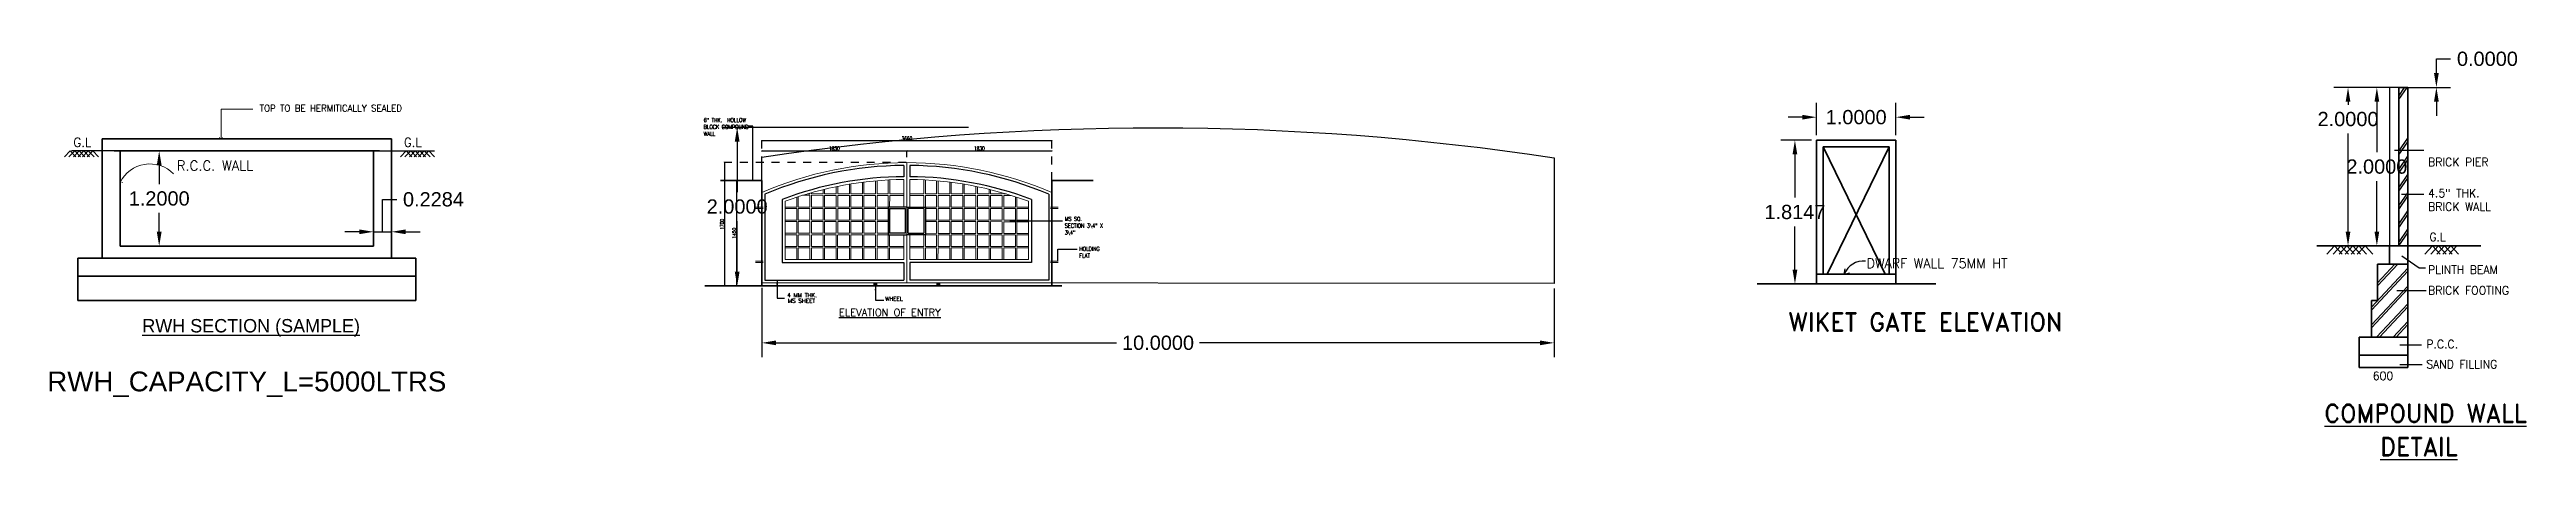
# Model space of a CAD drawing. Header units: metres. Extents: x 9436 to 9850, y -3407 to -3224.
# Drawn here: x 9510.56 to 9541.82, y -3330.47 to -3325.3 of the extents above; entities that cross this region are included whole.
import ezdxf
from ezdxf.enums import TextEntityAlignment as Align

# ---------------------------------------------------------------- set-up
doc = ezdxf.new("R2010")
doc.units = ezdxf.units.M
doc.header["$MEASUREMENT"] = 0
doc.linetypes.add('HIDDEN', pattern=[0.375, 0.25, -0.125])
for name, color, linetype, lineweight in [('AR_DIM WRK', 3, 'Continuous', 13), ('BEAMl', 6, 'HIDDEN', 13), ('ED', 30, 'Continuous', 0), ('FURN', 33, 'Continuous', 18), ('HATCH', 8, 'Continuous', 5), ('PAV', 21, 'Continuous', 13), ('wall', 18, 'Continuous', 35), ('WIN', 12, 'Continuous', 18)]:
    doc.layers.add(name, color=color, linetype=linetype, lineweight=lineweight)
for name, color, linetype in [('COMPOUNDWALL', 1, 'Continuous'), ('DIM', 9, 'Continuous'), ('MAIN_GATE', 57, 'Continuous'), ('RWH', 130, 'Continuous'), ('TE', 7, 'Continuous'), ('TEXT', 4, 'Continuous'), ('WAL', 1, 'Continuous'), ('WICKET_GATE', 57, 'Continuous')]:
    doc.layers.add(name, color=color, linetype=linetype)
doc.styles.add('APEXT', font='romanc.shx')
doc.styles.add('ROMAND', font='romand.shx', dxfattribs={"width": 0.75})
doc.styles.add('ROMANS', font='times.ttf')
doc.styles.add('RS1', font='romans.shx', dxfattribs={"width": 0.75})
doc.styles.get("Standard").update_dxf_attribs({"font": 'arial.ttf'})
doc.styles.add('T', font='ROMAND.shx', dxfattribs={"width": 0.9, "height": 10})
doc.styles.add('T1', font='ROMANS.shx', dxfattribs={"width": 0.96, "height": 4})
doc.styles.add('UATEXT', font='GOTHIC.TTF')
doc.dimstyles.new('DIM-25', dxfattribs={"dimscale": 0.25, "dimtxt": 200, "dimasz": 100, "dimexe": 25, "dimexo": 25, "dimgap": 35, "dimtad": 1, "dimdec": 0, "dimrnd": 5, "dimzin": 0, "dimdsep": 46, "dimtxsty": 'RS1', "dimblk": 'ARCHTICK', "dimcen": 100, "dimdle": 25, "dimclrd": 8, "dimclre": 8, "dimclrt": 4, "dimadec": 0, "dimazin": 0, "dimtfac": 0.5, "dimtdec": 0, "dimtmove": 1, "dimatfit": 0, "dimfxl": 0, "dimfrac": 1, "dimtolj": 1, "dimtzin": 0, "dimarcsym": 0})
doc.dimstyles.new('N001-100', dxfattribs={"dimtxt": 250, "dimasz": 65, "dimexe": 50, "dimexo": 100, "dimgap": 50, "dimtad": 1, "dimdec": 0, "dimrnd": 5, "dimzin": 0, "dimdsep": 46, "dimtxsty": 'ROMANS', "dimblk": 'ARCHTICK', "dimcen": 0.09, "dimdle": 50, "dimclrd": 8, "dimclre": 8, "dimclrt": 4, "dimadec": 0, "dimazin": 0, "dimtfac": 1, "dimtdec": 0, "dimtofl": 0, "dimtmove": 1, "dimatfit": 3, "dimfxl": 0, "dimtolj": 1, "dimtzin": 0, "dimarcsym": 0})
doc.dimstyles.get("Standard").update_dxf_attribs({"dimtxt": 0.18, "dimasz": 0.18, "dimexe": 0.18, "dimexo": 0.0625, "dimgap": 0.09, "dimtad": 0, "dimtih": 1, "dimtoh": 1, "dimdec": 4, "dimzin": 0, "dimdsep": 46, "dimtxsty": 'Standard', "dimcen": 0.09, "dimadec": 0, "dimazin": 0, "dimtfac": 1, "dimtdec": 4, "dimtofl": 0, "dimtmove": 0, "dimatfit": 3, "dimfxl": 0, "dimtolj": 1, "dimtzin": 0, "dimarcsym": 0})

msp = doc.modelspace()

# ---------------------------------------------------------------- texts
at = {"layer": 'DIM', "color": 2, "style": 'T1', "width": 0.96}
for s, height, p in [('TOP TO BE HERMITICALLY SEALED', 0.0832741, (9513.21649, -3326.08162)), ('R.C.C. WALL', 0.1268939, (9512.17053, -3326.82744))]:
    msp.add_text(s, height=height, dxfattribs=at).set_placement(p)
at = {"layer": 'DIM', "style": 'T1', "width": 0.96}
for s, height, p in [('BRICK PIER', 0.104778, (9540.58151, -3326.77155)), ('4.5" THK.', 0.104778, (9540.58151, -3327.16413)), ('BRICK WALL', 0.104778, (9540.58151, -3327.33377)), ('G.L', 0.104778, (9540.5971, -3327.71695)), ('DWARF WALL 75MM HT', 0.1227692, (9533.4948, -3328.05715)), ('PLINTH BEAM', 0.1047778, (9540.58151, -3328.13053)), ('BRICK FOOTING', 0.1047778, (9540.58151, -3328.3908)), ('P.C.C.', 0.104778, (9540.55889, -3329.06868)), ('600', 0.104778, (9539.88334, -3329.469)), ('SAND FILLING', 0.1047778, (9540.55889, -3329.32261))]:
    msp.add_text(s, height=height, dxfattribs=at).set_placement(p)
at = {"layer": 'RWH', "color": 130, "insert": (9513.05366, -3329.52336), "char_height": 0.25, "attachment_point": 5}
msp.add_mtext_dynamic_manual_height_columns('RWH_CAPACITY_L=5000LTRS', width=9.3695657, gutter_width=0.9, heights=[0], dxfattribs=at)
at = {"layer": 'TE', "color": 1, "style": 'T', "width": 0.96}
for p in [(9510.86605, -3326.52707), (9515.03645, -3326.52707)]:
    msp.add_text('G.L', height=0.114205, dxfattribs=at).set_placement(p)
at = {"layer": 'TEXT', "style": 'UATEXT'}
msp.add_text('%%URWH SECTION (SAMPLE)', height=0.1695954, dxfattribs=at).set_placement((9511.73511, -3328.8689))
at = {"layer": 'TEXT', "color": 5, "style": 'T', "width": 0.96}
for s, p in [('WIKET GATE ELEVATION', (9532.50957, -3328.85137)), ('%%UCOMPOUND WALL%%U', (9539.2727, -3330.00472)), ('%%UDETAIL%%U', (9539.97865, -3330.42529))]:
    msp.add_text(s, height=0.2295684, dxfattribs=at).set_placement(p)

# ---------------------------------------------------------------- blocks, each defined once
blk = doc.blocks.new('ARROW2')
at = {"layer": 'FURN'}
for points in [[(0, 0, 0, 1.41, 0), (-4, 4, 1.41, 1.41, 0)], [(0, 0, 0, 1.41, 0), (4, 4, 1.41, 1.41, 0)]]:
    blk.add_lwpolyline(points, format="xyseb", dxfattribs=at)
blk = doc.blocks.new('*D287')
at = {"layer": 'Defpoints', "color": 0}
for p in [(9514.652, -3327.779), (9514.88, -3327.599), (9514.88, -3327.779)]:
    blk.add_point(p, dxfattribs=at)
at = {"layer": 'ED', "color": 0, "lineweight": -2}
for p, q in [((9514.652, -3327.717), (9514.652, -3327.419)), ((9514.766, -3327.599), (9514.766, -3327.19)), ((9514.766, -3327.19), (9514.946, -3327.19)), ((9514.88, -3327.717), (9514.88, -3327.419)), ((9514.472, -3327.599), (9514.292, -3327.599)), ((9514.652, -3327.599), (9514.88, -3327.599)), ((9515.06, -3327.599), (9515.24, -3327.599))]:
    blk.add_line(p, q, dxfattribs=at)
at = {"layer": 'ED', "color": 0}
for points in [[(9514.472, -3327.569), (9514.472, -3327.629), (9514.652, -3327.599)], [(9515.06, -3327.569), (9515.06, -3327.629), (9514.88, -3327.599)]]:
    blk.add_solid(points, dxfattribs=at)
at = {"layer": 'ED', "color": 0, "insert": (9515.409, -3327.19), "char_height": 0.18, "attachment_point": 5}
blk.add_mtext('\\A1;0.2284', dxfattribs=at)
blk = doc.blocks.new('*D288')
at = {"layer": 'Defpoints', "color": 0}
for p in [(9511.456, -3326.579), (9511.948, -3326.579), (9511.456, -3327.779)]:
    blk.add_point(p, dxfattribs=at)
at = {"layer": 'RWH', "color": 0, "lineweight": -2}
for p, q in [((9511.518, -3326.579), (9512.128, -3326.579)), ((9511.948, -3326.759), (9511.948, -3326.997)), ((9511.948, -3327.599), (9511.948, -3327.361)), ((9511.518, -3327.779), (9512.128, -3327.779))]:
    blk.add_line(p, q, dxfattribs=at)
at = {"layer": 'RWH', "color": 0}
for points in [[(9511.918, -3326.759), (9511.978, -3326.759), (9511.948, -3326.579)], [(9511.918, -3327.599), (9511.978, -3327.599), (9511.948, -3327.779)]]:
    blk.add_solid(points, dxfattribs=at)
at = {"layer": 'RWH', "color": 0, "insert": (9511.948, -3327.179), "char_height": 0.18, "attachment_point": 5}
blk.add_mtext('\\A1;1.2000', dxfattribs=at)
blk = doc.blocks.new('_ArchTick')
at = {"color": 0, "linetype": 'ByBlock', "const_width": 0.15}
blk.add_lwpolyline([(-0.5, -0.5), (0.5, 0.5)], dxfattribs=at)
blk = doc.blocks.new('*D8')
at = {"layer": 'AR_DIM WRK', "color": 8, "lineweight": -2, "ltscale": 0.5}
blk.add_line((896, 2297), (2909, 2298), dxfattribs=at)
at = {"layer": 'AR_DIM WRK', "color": 8, "linetype": 'HIDDEN', "lineweight": -2, "ltscale": 0.5}
for p, q in [((902, 1894), (902, 2304)), ((2902, 2213), (2902, 2304))]:
    blk.add_line(p, q, dxfattribs=at)
at = {"layer": 'Defpoints', "color": 0, "ltscale": 0.5}
for p in [(2902, 2298), (2902, 2206), (902, 1888)]:
    blk.add_point(p, dxfattribs=at)
at = {"layer": 'AR_DIM WRK', "color": 8, "lineweight": -2, "ltscale": 0.5, "xscale": 25, "yscale": 25, "zscale": 25}
for p, rotation in [((902, 2297), 180.0142103775835), ((2902, 2298), 0.0142103775835998)]:
    blk.add_blockref('_ArchTick', p, dxfattribs=dict(at, rotation=rotation))
at = {"layer": 'AR_DIM WRK', "color": 4, "ltscale": 0.5, "insert": (1902, 2331), "char_height": 50, "attachment_point": 5, "rotation": 0.0142, "style": 'RS1'}
blk.add_mtext('\\A1;1830', dxfattribs=at)
blk = doc.blocks.new('*D9')
at = {"layer": 'AR_DIM WRK', "color": 8, "lineweight": -2, "ltscale": 0.5}
blk.add_line((2896, 2298), (4909, 2298), dxfattribs=at)
at = {"layer": 'AR_DIM WRK', "color": 8, "linetype": 'HIDDEN', "lineweight": -2, "ltscale": 0.5}
for p, q in [((2902, 2213), (2902, 2304)), ((4902, 1894), (4902, 2305))]:
    blk.add_line(p, q, dxfattribs=at)
at = {"layer": 'Defpoints', "color": 0, "ltscale": 0.5}
for p in [(2902, 2206), (4902, 2298), (4902, 1888)]:
    blk.add_point(p, dxfattribs=at)
at = {"layer": 'AR_DIM WRK', "color": 8, "lineweight": -2, "ltscale": 0.5, "xscale": 25, "yscale": 25, "zscale": 25}
for p, rotation in [((2902, 2298), 180.0142103775835), ((4902, 2298), 0.0142103775835998)]:
    blk.add_blockref('_ArchTick', p, dxfattribs=dict(at, rotation=rotation))
at = {"layer": 'AR_DIM WRK', "color": 4, "ltscale": 0.5, "insert": (3902, 2332), "char_height": 50, "attachment_point": 5, "rotation": 0.0142, "style": 'RS1'}
blk.add_mtext('\\A1;1830', dxfattribs=at)
blk = doc.blocks.new('*D10')
at = {"layer": 'AR_DIM WRK', "color": 8, "lineweight": -2, "ltscale": 0.5}
blk.add_line((4909, 2436), (896, 2435), dxfattribs=at)
at = {"layer": 'AR_DIM WRK', "color": 8, "linetype": 'HIDDEN', "lineweight": -2, "ltscale": 0.5}
for p, q in [((902, 1894), (902, 2441)), ((4902, 1894), (4902, 2442))]:
    blk.add_line(p, q, dxfattribs=at)
at = {"layer": 'Defpoints', "color": 0, "ltscale": 0.5}
for p in [(902, 2435), (902, 1888), (4902, 1888)]:
    blk.add_point(p, dxfattribs=at)
at = {"layer": 'AR_DIM WRK', "color": 8, "lineweight": -2, "ltscale": 0.5, "xscale": 25, "yscale": 25, "zscale": 25}
for p, rotation in [((902, 2435), 180.0142103775835), ((4902, 2436), 0.0142103775835998)]:
    blk.add_blockref('_ArchTick', p, dxfattribs=dict(at, rotation=rotation))
at = {"layer": 'AR_DIM WRK', "color": 4, "ltscale": 0.5, "insert": (2902, 2469), "char_height": 50, "attachment_point": 5, "rotation": 0.0142, "style": 'RS1'}
blk.add_mtext('\\A1;3660', dxfattribs=at)
blk = doc.blocks.new('*D11')
at = {"layer": 'AR_DIM WRK', "color": 8, "linetype": 'HIDDEN', "lineweight": -2, "ltscale": 0.5}
for p, q in [((611, 1888), (549, 1888)), ((611, 436), (549, 436))]:
    blk.add_line(p, q, dxfattribs=at)
at = {"layer": 'AR_DIM WRK', "color": 8, "lineweight": -2, "ltscale": 0.5}
blk.add_line((555, 1894), (555, 430), dxfattribs=at)
at = {"layer": 'Defpoints', "color": 0, "ltscale": 0.5}
for p in [(618, 1888), (555, 436), (618, 436)]:
    blk.add_point(p, dxfattribs=at)
at = {"layer": 'AR_DIM WRK', "color": 8, "lineweight": -2, "ltscale": 0.5, "xscale": 25, "yscale": 25, "zscale": 25}
for p, rotation in [((555, 1888), 90.01421037758361), ((555, 436), 270.0142103775836)]:
    blk.add_blockref('_ArchTick', p, dxfattribs=dict(at, rotation=rotation))
at = {"layer": 'AR_DIM WRK', "color": 4, "ltscale": 0.5, "insert": (521, 1162), "char_height": 50, "attachment_point": 5, "rotation": 90.0142, "style": 'RS1'}
blk.add_mtext('\\A1;1450', dxfattribs=at)
blk = doc.blocks.new('*D12')
at = {"layer": 'AR_DIM WRK', "color": 8, "linetype": 'HIDDEN', "lineweight": -2, "ltscale": 0.5}
for p, q in [((2895, 2136), (380, 2135)), ((611, 436), (380, 436))]:
    blk.add_line(p, q, dxfattribs=at)
at = {"layer": 'AR_DIM WRK', "color": 8, "lineweight": -2, "ltscale": 0.5}
blk.add_line((386, 2141), (387, 429), dxfattribs=at)
at = {"layer": 'Defpoints', "color": 0, "ltscale": 0.5}
for p in [(2901, 2136), (387, 436), (618, 436)]:
    blk.add_point(p, dxfattribs=at)
at = {"layer": 'AR_DIM WRK', "color": 8, "lineweight": -2, "ltscale": 0.5, "xscale": 25, "yscale": 25, "zscale": 25}
for p, rotation in [((386, 2135), 90.01421037758361), ((387, 436), 270.0142103775836)]:
    blk.add_blockref('_ArchTick', p, dxfattribs=dict(at, rotation=rotation))
at = {"layer": 'AR_DIM WRK', "color": 4, "ltscale": 0.5, "insert": (353, 1285), "char_height": 50, "attachment_point": 5, "rotation": 90.0142, "style": 'RS1'}
blk.add_mtext('\\A1;1700', dxfattribs=at)
blk = doc.blocks.new('*D289')
at = {"layer": 'Defpoints', "color": 0}
for p in [(9519.242, -3326.281), (9522.223, -3326.281), (9519.553, -3328.281)]:
    blk.add_point(p, dxfattribs=at)
at = {"layer": 'MAIN_GATE', "color": 0, "lineweight": -2}
for p, q in [((9522.16, -3326.281), (9519.062, -3326.281)), ((9519.242, -3326.461), (9519.242, -3327.099)), ((9519.242, -3328.101), (9519.242, -3327.463)), ((9519.49, -3328.281), (9519.062, -3328.281))]:
    blk.add_line(p, q, dxfattribs=at)
at = {"layer": 'MAIN_GATE', "color": 0}
for points in [[(9519.212, -3326.461), (9519.272, -3326.461), (9519.242, -3326.281)], [(9519.212, -3328.101), (9519.272, -3328.101), (9519.242, -3328.281)]]:
    blk.add_solid(points, dxfattribs=at)
at = {"layer": 'MAIN_GATE', "color": 0, "insert": (9519.242, -3327.281), "char_height": 0.18, "attachment_point": 5}
blk.add_mtext('\\A1;2.0000', dxfattribs=at)
blk = doc.blocks.new('*D292')
at = {"layer": 'Defpoints', "color": 0}
for p in [(9519.553, -3328.244), (9529.553, -3328.253), (9529.553, -3329)]:
    blk.add_point(p, dxfattribs=at)
at = {"layer": 'MAIN_GATE', "color": 0, "lineweight": -2}
for p, q in [((9519.553, -3328.307), (9519.553, -3329.18)), ((9529.553, -3328.315), (9529.553, -3329.18)), ((9519.733, -3329), (9524.028, -3329)), ((9529.373, -3329), (9525.078, -3329))]:
    blk.add_line(p, q, dxfattribs=at)
at = {"layer": 'MAIN_GATE', "color": 0}
for points in [[(9519.733, -3328.97), (9519.733, -3329.03), (9519.553, -3329)], [(9529.373, -3328.97), (9529.373, -3329.03), (9529.553, -3329)]]:
    blk.add_solid(points, dxfattribs=at)
at = {"layer": 'MAIN_GATE', "color": 0, "insert": (9524.553, -3329), "char_height": 0.18, "attachment_point": 5}
blk.add_mtext('\\A1;10.0000', dxfattribs=at)
blk = doc.blocks.new('*D290')
at = {"layer": 'Defpoints', "color": 0}
for p in [(9532.591, -3326.443), (9532.864, -3326.443), (9532.864, -3328.257)]:
    blk.add_point(p, dxfattribs=at)
at = {"layer": 'WICKET_GATE', "color": 0, "lineweight": -2}
for p, q in [((9532.801, -3326.443), (9532.411, -3326.443)), ((9532.591, -3326.623), (9532.591, -3327.168)), ((9532.591, -3328.077), (9532.591, -3327.532)), ((9532.801, -3328.257), (9532.411, -3328.257))]:
    blk.add_line(p, q, dxfattribs=at)
at = {"layer": 'WICKET_GATE', "color": 0}
for points in [[(9532.561, -3326.623), (9532.621, -3326.623), (9532.591, -3326.443)], [(9532.561, -3328.077), (9532.621, -3328.077), (9532.591, -3328.257)]]:
    blk.add_solid(points, dxfattribs=at)
at = {"layer": 'WICKET_GATE', "color": 0, "insert": (9532.591, -3327.35), "char_height": 0.18, "attachment_point": 5}
blk.add_mtext('\\A1;1.8147', dxfattribs=at)
blk = doc.blocks.new('*D291')
at = {"layer": 'Defpoints', "color": 0}
for p in [(9533.864, -3326.153), (9532.864, -3326.443), (9533.864, -3326.443)]:
    blk.add_point(p, dxfattribs=at)
at = {"layer": 'WICKET_GATE', "color": 0, "lineweight": -2}
for p, q in [((9532.684, -3326.153), (9532.504, -3326.153)), ((9532.864, -3326.38), (9532.864, -3325.973)), ((9533.864, -3326.38), (9533.864, -3325.973)), ((9534.044, -3326.153), (9534.224, -3326.153))]:
    blk.add_line(p, q, dxfattribs=at)
at = {"layer": 'WICKET_GATE', "color": 0}
for points in [[(9532.684, -3326.123), (9532.684, -3326.183), (9532.864, -3326.153)], [(9534.044, -3326.123), (9534.044, -3326.183), (9533.864, -3326.153)]]:
    blk.add_solid(points, dxfattribs=at)
at = {"layer": 'WICKET_GATE', "color": 0, "insert": (9533.364, -3326.153), "char_height": 0.18, "attachment_point": 5}
blk.add_mtext('\\A1;1.0000', dxfattribs=at)
blk = doc.blocks.new('*D284')
at = {"layer": 'COMPOUNDWALL', "color": 0, "lineweight": -2}
for p, q in [((9540.148, -3325.777), (9539.755, -3325.777)), ((9539.935, -3325.957), (9539.935, -3326.596)), ((9539.935, -3327.597), (9539.935, -3326.959)), ((9540.148, -3327.777), (9539.755, -3327.777))]:
    blk.add_line(p, q, dxfattribs=at)
at = {"layer": 'COMPOUNDWALL', "color": 0}
for points in [[(9539.905, -3325.957), (9539.965, -3325.957), (9539.935, -3325.777)], [(9539.905, -3327.597), (9539.965, -3327.597), (9539.935, -3327.777)]]:
    blk.add_solid(points, dxfattribs=at)
at = {"layer": 'Defpoints', "color": 0}
for p in [(9539.935, -3325.777), (9540.211, -3325.777), (9540.211, -3327.777)]:
    blk.add_point(p, dxfattribs=at)
at = {"layer": 'COMPOUNDWALL', "color": 0, "insert": (9539.935, -3326.777), "char_height": 0.18, "attachment_point": 5}
blk.add_mtext('\\A1;2.0000', dxfattribs=at)
blk = doc.blocks.new('*D285')
at = {"layer": 'COMPOUNDWALL', "color": 0, "lineweight": -2}
for p, q in [((9540.148, -3325.777), (9539.391, -3325.777)), ((9539.571, -3325.957), (9539.571, -3325.995)), ((9539.571, -3327.597), (9539.571, -3326.359)), ((9540.148, -3327.777), (9539.391, -3327.777))]:
    blk.add_line(p, q, dxfattribs=at)
at = {"layer": 'COMPOUNDWALL', "color": 0}
for points in [[(9539.541, -3325.957), (9539.601, -3325.957), (9539.571, -3325.777)], [(9539.541, -3327.597), (9539.601, -3327.597), (9539.571, -3327.777)]]:
    blk.add_solid(points, dxfattribs=at)
at = {"layer": 'Defpoints', "color": 0}
for p in [(9540.211, -3325.777), (9539.571, -3327.777), (9540.211, -3327.777)]:
    blk.add_point(p, dxfattribs=at)
at = {"layer": 'COMPOUNDWALL', "color": 0, "insert": (9539.571, -3326.177), "char_height": 0.18, "attachment_point": 5}
blk.add_mtext('\\A1;2.0000', dxfattribs=at)
blk = doc.blocks.new('*D286')
at = {"layer": 'COMPOUNDWALL', "color": 0, "lineweight": -2}
for p, q in [((9540.686, -3325.597), (9540.686, -3325.417)), ((9540.686, -3325.417), (9540.866, -3325.417)), ((9540.273, -3325.777), (9540.866, -3325.777)), ((9540.273, -3325.777), (9540.866, -3325.777)), ((9540.686, -3325.957), (9540.686, -3326.137))]:
    blk.add_line(p, q, dxfattribs=at)
at = {"layer": 'COMPOUNDWALL', "color": 0}
for points in [[(9540.656, -3325.597), (9540.716, -3325.597), (9540.686, -3325.777)], [(9540.656, -3325.957), (9540.716, -3325.957), (9540.686, -3325.777)]]:
    blk.add_solid(points, dxfattribs=at)
at = {"layer": 'Defpoints', "color": 0}
for p in [(9540.211, -3325.777), (9540.211, -3325.777), (9540.686, -3325.777)]:
    blk.add_point(p, dxfattribs=at)
at = {"layer": 'COMPOUNDWALL', "color": 0, "insert": (9541.33, -3325.417), "char_height": 0.18, "attachment_point": 5}
blk.add_mtext('\\A1;0.0000', dxfattribs=at)
blk = doc.blocks.new('A$C5E5B5529')
at = {"color": 2, "ltscale": 2}
for p, q in [((2862.1, 2096.8), (2862.1, 1941.8)), ((2942.7, 2096.8), (2942.7, 1941.8)), ((942.7, 1699.7), (942.7, 516.3)), ((1183.3, 1629), (1183.3, 758)), ((2665.7, 1503.2), (2884, 1503.2)), ((2665.7, 1503.2), (2665.7, 1160.8)), ((3139.1, 1503.2), (2920.8, 1503.2)), ((3139.1, 1503.2), (3139.1, 1160.8)), ((4621.4, 1629), (4621.4, 758)), ((4862.1, 1699.7), (4862.1, 516.3)), ((2884, 1160.8), (2665.7, 1160.8)), ((2920.8, 1160.8), (3139.1, 1160.8)), ((1183.3, 758), (2862.1, 758)), ((2862.1, 758), (2862.1, 516.3)), ((4621.4, 758), (2942.7, 758)), ((2942.7, 758), (2942.7, 516.3)), ((942.7, 516.3), (2862.1, 516.3)), ((4862.1, 516.3), (2942.7, 516.3))]:
    blk.add_line(p, q, dxfattribs=at)
for radius, start, end in [(5032.1, 90.45863, 112.9201), (5032.1, 67.0799, 89.54137), (4877.1, 90.4732, 110.63881), (4877.1, 69.36119, 89.5268)]:
    blk.add_arc((2902.4, -2935.1), radius, start, end, dxfattribs=at)
at = {"layer": 'BEAMl'}
for p, q in [((922.5, 1523.3), (716.5, 1523.3)), ((922.5, 1503.2), (716.5, 1503.2)), ((4882.2, 1523.3), (5088.3, 1523.3)), ((4882.2, 1503.2), (5088.3, 1503.2)), ((922.5, 778.2), (716.5, 778.2)), ((922.5, 758), (716.5, 758)), ((4882.2, 778.2), (5088.3, 778.2)), ((4882.2, 758), (5088.3, 758))]:
    blk.add_line(p, q, dxfattribs=at)
at = {"layer": 'DIM'}
for p, q in [((2902.4, 1523.3), (2645.5, 1523.3)), ((2645.5, 1523.3), (2645.5, 1140.7)), ((2884, 1160.8), (2884, 1503.2)), ((2902.4, 1523.3), (3159.2, 1523.3)), ((2920.8, 1160.8), (2920.8, 1503.2)), ((3159.2, 1523.3), (3159.2, 1140.7)), ((2645.5, 1140.7), (2902.4, 1140.7)), ((3159.2, 1140.7), (2902.4, 1140.7))]:
    blk.add_line(p, q, dxfattribs=at)
at = {"layer": 'HATCH'}
for p, q in [((1566, 1715), (1566, 1704.6)), ((1586.1, 1720.7), (1586.1, 1704.6)), ((1747.2, 1763.3), (1747.2, 1704.6)), ((1767.4, 1768.2), (1767.4, 1704.6)), ((1928.5, 1804.2), (1928.5, 1704.6)), ((1948.6, 1808.2), (1948.6, 1704.6)), ((2109.8, 1837.8), (2109.8, 1704.6)), ((2129.9, 1841.1), (2129.9, 1704.6)), ((2291, 1864.4), (2291, 1704.6)), ((2311.2, 1866.9), (2311.2, 1704.6)), ((2472.3, 1884), (2472.3, 1704.6)), ((2492.4, 1885.8), (2492.4, 1704.6)), ((2645.5, 1896.4), (2645.5, 1704.6)), ((2665.7, 1897.4), (2665.7, 1704.6)), ((3139.1, 1897.4), (3139.1, 1704.6)), ((3159.2, 1896.4), (3159.2, 1704.6)), ((3312.4, 1885.8), (3312.4, 1704.6)), ((3332.5, 1884), (3332.5, 1704.6)), ((3493.6, 1866.9), (3493.6, 1704.6)), ((3513.8, 1864.4), (3513.8, 1704.6)), ((3674.9, 1841.1), (3674.9, 1704.6)), ((3695, 1837.8), (3695, 1704.6)), ((3856.1, 1808.2), (3856.1, 1704.6)), ((3876.3, 1804.2), (3876.3, 1704.6)), ((4037.4, 1768.2), (4037.4, 1704.6)), ((4057.5, 1763.3), (4057.5, 1704.6)), ((4218.6, 1720.7), (4218.6, 1704.6)), ((4238.8, 1715), (4238.8, 1704.6)), ((1223.6, 1576.1), (1223.6, 1523.3)), ((1384.7, 1523.3), (1223.6, 1523.3)), ((1384.7, 1503.2), (1223.6, 1503.2)), ((1223.6, 1503.2), (1223.6, 1342.1)), ((1384.7, 1659), (1384.7, 1523.3)), ((1384.7, 1503.2), (1384.7, 1342.1)), ((1404.9, 1665.6), (1404.9, 1523.3)), ((1566, 1523.3), (1404.9, 1523.3)), ((1404.9, 1503.2), (1404.9, 1342.1)), ((1566, 1503.2), (1404.9, 1503.2)), ((1566, 1684.4), (1464, 1684.4)), ((1566, 1704.6), (1530.4, 1704.6)), ((1566, 1684.4), (1566, 1523.3)), ((1566, 1503.2), (1566, 1342.1)), ((1747.2, 1704.6), (1586.1, 1704.6)), ((1586.1, 1684.4), (1586.1, 1523.3)), ((1747.2, 1684.4), (1586.1, 1684.4)), ((1747.2, 1523.3), (1586.1, 1523.3)), ((1586.1, 1503.2), (1586.1, 1342.1)), ((1747.2, 1503.2), (1586.1, 1503.2)), ((1747.2, 1684.4), (1747.2, 1523.3)), ((1747.2, 1503.2), (1747.2, 1342.1)), ((1928.5, 1704.6), (1767.4, 1704.6)), ((1767.4, 1684.4), (1767.4, 1523.3)), ((1928.5, 1684.4), (1767.4, 1684.4)), ((1928.5, 1523.3), (1767.4, 1523.3)), ((1767.4, 1503.2), (1767.4, 1342.1)), ((1928.5, 1503.2), (1767.4, 1503.2)), ((1928.5, 1684.4), (1928.5, 1523.3)), ((1928.5, 1503.2), (1928.5, 1342.1)), ((2109.8, 1704.6), (1948.6, 1704.6)), ((2109.8, 1684.4), (1948.6, 1684.4)), ((1948.6, 1684.4), (1948.6, 1523.3)), ((2109.8, 1523.3), (1948.6, 1523.3)), ((2109.8, 1503.2), (1948.6, 1503.2)), ((1948.6, 1503.2), (1948.6, 1342.1)), ((2109.8, 1684.4), (2109.8, 1523.3)), ((2109.8, 1503.2), (2109.8, 1342.1)), ((2291, 1704.6), (2129.9, 1704.6)), ((2291, 1684.4), (2129.9, 1684.4)), ((2129.9, 1684.4), (2129.9, 1523.3)), ((2291, 1523.3), (2129.9, 1523.3)), ((2291, 1503.2), (2129.9, 1503.2)), ((2129.9, 1503.2), (2129.9, 1342.1)), ((2291, 1684.4), (2291, 1523.3)), ((2291, 1503.2), (2291, 1342.1)), ((2472.3, 1704.6), (2311.2, 1704.6)), ((2311.2, 1684.4), (2311.2, 1523.3)), ((2472.3, 1684.4), (2311.2, 1684.4)), ((2472.3, 1523.3), (2311.2, 1523.3)), ((2311.2, 1503.2), (2311.2, 1342.1)), ((2472.3, 1503.2), (2311.2, 1503.2)), ((2472.3, 1684.4), (2472.3, 1523.3)), ((2472.3, 1503.2), (2472.3, 1342.1)), ((2645.5, 1704.6), (2492.4, 1704.6)), ((2492.4, 1684.4), (2492.4, 1523.3)), ((2645.5, 1684.4), (2492.4, 1684.4)), ((2645.5, 1523.3), (2492.4, 1523.3)), ((2492.4, 1503.2), (2492.4, 1342.1)), ((2645.5, 1503.2), (2492.4, 1503.2)), ((2645.5, 1684.4), (2645.5, 1523.3)), ((2862.1, 1704.6), (2665.7, 1704.6)), ((2862.1, 1684.4), (2665.7, 1684.4)), ((2665.7, 1684.4), (2665.7, 1523.3)), ((2942.7, 1704.6), (3139.1, 1704.6)), ((2942.7, 1684.4), (3139.1, 1684.4)), ((3139.1, 1684.4), (3139.1, 1523.3)), ((3159.2, 1704.6), (3312.4, 1704.6)), ((3159.2, 1684.4), (3312.4, 1684.4)), ((3159.2, 1684.4), (3159.2, 1523.3)), ((3159.2, 1523.3), (3312.4, 1523.3)), ((3159.2, 1503.2), (3312.4, 1503.2)), ((3312.4, 1684.4), (3312.4, 1523.3)), ((3312.4, 1503.2), (3312.4, 1342.1)), ((3332.5, 1704.6), (3493.6, 1704.6)), ((3332.5, 1684.4), (3332.5, 1523.3)), ((3332.5, 1684.4), (3493.6, 1684.4)), ((3332.5, 1523.3), (3493.6, 1523.3)), ((3332.5, 1503.2), (3332.5, 1342.1)), ((3332.5, 1503.2), (3493.6, 1503.2)), ((3493.6, 1684.4), (3493.6, 1523.3)), ((3493.6, 1503.2), (3493.6, 1342.1)), ((3513.8, 1704.6), (3674.9, 1704.6)), ((3513.8, 1684.4), (3674.9, 1684.4)), ((3513.8, 1684.4), (3513.8, 1523.3)), ((3513.8, 1523.3), (3674.9, 1523.3)), ((3513.8, 1503.2), (3674.9, 1503.2)), ((3513.8, 1503.2), (3513.8, 1342.1)), ((3674.9, 1684.4), (3674.9, 1523.3)), ((3674.9, 1503.2), (3674.9, 1342.1)), ((3695, 1704.6), (3856.1, 1704.6)), ((3695, 1684.4), (3695, 1523.3)), ((3695, 1684.4), (3856.1, 1684.4)), ((3695, 1523.3), (3856.1, 1523.3)), ((3695, 1503.2), (3856.1, 1503.2)), ((3695, 1503.2), (3695, 1342.1)), ((3856.1, 1684.4), (3856.1, 1523.3)), ((3856.1, 1503.2), (3856.1, 1342.1)), ((3876.3, 1704.6), (4037.4, 1704.6)), ((3876.3, 1684.4), (3876.3, 1523.3)), ((3876.3, 1684.4), (4037.4, 1684.4)), ((3876.3, 1523.3), (4037.4, 1523.3)), ((3876.3, 1503.2), (3876.3, 1342.1)), ((3876.3, 1503.2), (4037.4, 1503.2)), ((4037.4, 1684.4), (4037.4, 1523.3)), ((4037.4, 1503.2), (4037.4, 1342.1)), ((4057.5, 1704.6), (4218.6, 1704.6)), ((4057.5, 1684.4), (4057.5, 1523.3)), ((4057.5, 1684.4), (4218.6, 1684.4)), ((4057.5, 1523.3), (4218.6, 1523.3)), ((4057.5, 1503.2), (4057.5, 1342.1)), ((4057.5, 1503.2), (4218.6, 1503.2)), ((4218.6, 1684.4), (4218.6, 1523.3)), ((4218.6, 1503.2), (4218.6, 1342.1)), ((4238.8, 1704.6), (4274.4, 1704.6)), ((4238.8, 1684.4), (4238.8, 1523.3)), ((4238.8, 1684.4), (4340.8, 1684.4)), ((4238.8, 1523.3), (4399.9, 1523.3)), ((4238.8, 1503.2), (4238.8, 1342.1)), ((4238.8, 1503.2), (4399.9, 1503.2)), ((4399.9, 1665.6), (4399.9, 1523.3)), ((4399.9, 1503.2), (4399.9, 1342.1)), ((4420, 1659), (4420, 1523.3)), ((4420, 1523.3), (4581.2, 1523.3)), ((4420, 1503.2), (4581.2, 1503.2)), ((4420, 1503.2), (4420, 1342.1)), ((4581.2, 1576.1), (4581.2, 1523.3)), ((4581.2, 1503.2), (4581.2, 1342.1)), ((1384.7, 1342.1), (1223.6, 1342.1)), ((1384.7, 1321.9), (1223.6, 1321.9)), ((1223.6, 1321.9), (1223.6, 1160.8)), ((1384.7, 1160.8), (1223.6, 1160.8)), ((1223.6, 1140.7), (1223.6, 979.5)), ((1384.7, 1140.7), (1228.2, 1140.7)), ((1384.7, 1321.9), (1384.7, 1160.8)), ((1384.7, 1140.7), (1384.7, 979.5)), ((1566, 1342.1), (1404.9, 1342.1)), ((1404.9, 1321.9), (1404.9, 1160.8)), ((1566, 1321.9), (1404.9, 1321.9)), ((1566, 1160.8), (1404.9, 1160.8)), ((1404.9, 1140.7), (1404.9, 979.5)), ((1566, 1140.7), (1409.4, 1140.7)), ((1566, 1321.9), (1566, 1160.8)), ((1566, 1140.7), (1566, 979.5)), ((1747.2, 1342.1), (1586.1, 1342.1)), ((1586.1, 1321.9), (1586.1, 1160.8)), ((1747.2, 1321.9), (1586.1, 1321.9)), ((1747.2, 1160.8), (1586.1, 1160.8)), ((1586.1, 1140.7), (1586.1, 979.5)), ((1747.2, 1140.7), (1590.7, 1140.7)), ((1747.2, 1321.9), (1747.2, 1160.8)), ((1747.2, 1140.7), (1747.2, 979.5)), ((1928.5, 1342.1), (1767.4, 1342.1)), ((1767.4, 1321.9), (1767.4, 1160.8)), ((1928.5, 1321.9), (1767.4, 1321.9)), ((1928.5, 1160.8), (1767.4, 1160.8)), ((1767.4, 1140.7), (1767.4, 979.5)), ((1928.5, 1140.7), (1771.9, 1140.7)), ((1928.5, 1321.9), (1928.5, 1160.8)), ((1928.5, 1140.7), (1928.5, 979.5)), ((2109.8, 1342.1), (1948.6, 1342.1)), ((2109.8, 1321.9), (1948.6, 1321.9)), ((1948.6, 1321.9), (1948.6, 1160.8)), ((2109.8, 1160.8), (1948.6, 1160.8)), ((1948.6, 1140.7), (1948.6, 979.5)), ((2109.8, 1140.7), (1953.2, 1140.7)), ((2109.8, 1321.9), (2109.8, 1160.8)), ((2109.8, 1140.7), (2109.8, 979.5)), ((2291, 1342.1), (2129.9, 1342.1)), ((2291, 1321.9), (2129.9, 1321.9)), ((2129.9, 1321.9), (2129.9, 1160.8)), ((2291, 1160.8), (2129.9, 1160.8)), ((2291, 1140.7), (2129.9, 1140.7)), ((2129.9, 1140.7), (2129.9, 979.5)), ((2291, 1321.9), (2291, 1160.8)), ((2291, 1140.7), (2291, 979.5)), ((2472.3, 1342.1), (2311.2, 1342.1)), ((2472.3, 1321.9), (2311.2, 1321.9)), ((2311.2, 1321.9), (2311.2, 1160.8)), ((2472.3, 1160.8), (2311.2, 1160.8)), ((2311.2, 1140.7), (2311.2, 979.5)), ((2472.3, 1140.7), (2311.2, 1140.7)), ((2472.3, 1321.9), (2472.3, 1160.8)), ((2472.3, 1140.7), (2472.3, 979.5)), ((2645.5, 1342.1), (2492.4, 1342.1)), ((2492.4, 1321.9), (2492.4, 1160.8)), ((2645.5, 1321.9), (2492.4, 1321.9)), ((2645.5, 1160.8), (2492.4, 1160.8)), ((2492.4, 1140.7), (2492.4, 979.5)), ((2645.5, 1140.7), (2492.4, 1140.7)), ((2645.5, 1140.7), (2645.5, 979.5)), ((2665.7, 1140.7), (2665.7, 979.5)), ((3139.1, 1140.7), (3139.1, 979.5)), ((3159.2, 1342.1), (3312.4, 1342.1)), ((3159.2, 1321.9), (3312.4, 1321.9)), ((3159.2, 1160.8), (3312.4, 1160.8)), ((3159.2, 1140.7), (3312.4, 1140.7)), ((3159.2, 1140.7), (3159.2, 979.5)), ((3312.4, 1321.9), (3312.4, 1160.8)), ((3312.4, 1140.7), (3312.4, 979.5)), ((3332.5, 1342.1), (3493.6, 1342.1)), ((3332.5, 1321.9), (3332.5, 1160.8)), ((3332.5, 1321.9), (3493.6, 1321.9)), ((3332.5, 1160.8), (3493.6, 1160.8)), ((3332.5, 1140.7), (3332.5, 979.5)), ((3332.5, 1140.7), (3493.6, 1140.7)), ((3493.6, 1321.9), (3493.6, 1160.8)), ((3493.6, 1140.7), (3493.6, 979.5)), ((3513.8, 1342.1), (3674.9, 1342.1)), ((3513.8, 1321.9), (3674.9, 1321.9)), ((3513.8, 1321.9), (3513.8, 1160.8)), ((3513.8, 1160.8), (3674.9, 1160.8)), ((3513.8, 1140.7), (3674.9, 1140.7)), ((3513.8, 1140.7), (3513.8, 979.5)), ((3674.9, 1321.9), (3674.9, 1160.8)), ((3674.9, 1140.7), (3674.9, 979.5)), ((3695, 1342.1), (3856.1, 1342.1)), ((3695, 1321.9), (3856.1, 1321.9)), ((3695, 1321.9), (3695, 1160.8)), ((3695, 1160.8), (3856.1, 1160.8)), ((3695, 1140.7), (3851.6, 1140.7)), ((3695, 1140.7), (3695, 979.5)), ((3856.1, 1321.9), (3856.1, 1160.8)), ((3856.1, 1140.7), (3856.1, 979.5)), ((3876.3, 1342.1), (4037.4, 1342.1)), ((3876.3, 1321.9), (3876.3, 1160.8)), ((3876.3, 1321.9), (4037.4, 1321.9)), ((3876.3, 1160.8), (4037.4, 1160.8)), ((3876.3, 1140.7), (4032.8, 1140.7)), ((3876.3, 1140.7), (3876.3, 979.5)), ((4037.4, 1321.9), (4037.4, 1160.8)), ((4037.4, 1140.7), (4037.4, 979.5)), ((4057.5, 1342.1), (4218.6, 1342.1)), ((4057.5, 1321.9), (4057.5, 1160.8)), ((4057.5, 1321.9), (4218.6, 1321.9)), ((4057.5, 1160.8), (4218.6, 1160.8)), ((4057.5, 1140.7), (4214.1, 1140.7)), ((4057.5, 1140.7), (4057.5, 979.5)), ((4218.6, 1321.9), (4218.6, 1160.8)), ((4218.6, 1140.7), (4218.6, 979.5)), ((4238.8, 1342.1), (4399.9, 1342.1)), ((4238.8, 1321.9), (4238.8, 1160.8)), ((4238.8, 1321.9), (4399.9, 1321.9)), ((4238.8, 1160.8), (4399.9, 1160.8)), ((4238.8, 1140.7), (4395.4, 1140.7)), ((4238.8, 1140.7), (4238.8, 979.5)), ((4399.9, 1321.9), (4399.9, 1160.8)), ((4399.9, 1140.7), (4399.9, 979.5)), ((4420, 1342.1), (4581.2, 1342.1)), ((4420, 1321.9), (4581.2, 1321.9)), ((4420, 1321.9), (4420, 1160.8)), ((4420, 1160.8), (4581.2, 1160.8)), ((4420, 1140.7), (4576.6, 1140.7)), ((4420, 1140.7), (4420, 979.5)), ((4581.2, 1321.9), (4581.2, 1160.8)), ((4581.2, 1140.7), (4581.2, 979.5)), ((1384.7, 979.5), (1223.6, 979.5)), ((1384.7, 959.4), (1223.6, 959.4)), ((1223.6, 959.4), (1223.6, 798.3)), ((1384.7, 959.4), (1384.7, 798.3)), ((1566, 979.5), (1404.9, 979.5)), ((1566, 959.4), (1404.9, 959.4)), ((1404.9, 959.4), (1404.9, 798.3)), ((1566, 959.4), (1566, 798.3)), ((1747.2, 979.5), (1586.1, 979.5)), ((1747.2, 959.4), (1586.1, 959.4)), ((1586.1, 959.4), (1586.1, 798.3)), ((1747.2, 959.4), (1747.2, 798.3)), ((1928.5, 979.5), (1767.4, 979.5)), ((1928.5, 959.4), (1767.4, 959.4)), ((1767.4, 959.4), (1767.4, 798.3)), ((1928.5, 959.4), (1928.5, 798.3)), ((2109.8, 979.5), (1948.6, 979.5)), ((2109.8, 959.4), (1948.6, 959.4)), ((1948.6, 959.4), (1948.6, 798.3)), ((2109.8, 959.4), (2109.8, 798.3)), ((2291, 979.5), (2129.9, 979.5)), ((2291, 959.4), (2129.9, 959.4)), ((2129.9, 959.4), (2129.9, 798.3)), ((2291, 959.4), (2291, 798.3)), ((2472.3, 979.5), (2311.2, 979.5)), ((2311.2, 959.4), (2311.2, 798.3)), ((2472.3, 959.4), (2311.2, 959.4)), ((2472.3, 959.4), (2472.3, 798.3)), ((2645.5, 979.5), (2492.4, 979.5)), ((2645.5, 959.4), (2492.4, 959.4)), ((2492.4, 959.4), (2492.4, 798.3)), ((2645.5, 959.4), (2645.5, 798.3)), ((2862.1, 979.5), (2665.7, 979.5)), ((2862.1, 959.4), (2665.7, 959.4)), ((2665.7, 959.4), (2665.7, 798.3)), ((2942.7, 979.5), (3139.1, 979.5)), ((2942.7, 959.4), (3139.1, 959.4)), ((3139.1, 959.4), (3139.1, 798.3)), ((3159.2, 979.5), (3312.4, 979.5)), ((3159.2, 959.4), (3312.4, 959.4)), ((3159.2, 959.4), (3159.2, 798.3)), ((3312.4, 959.4), (3312.4, 798.3)), ((3332.5, 979.5), (3493.6, 979.5)), ((3332.5, 959.4), (3332.5, 798.3)), ((3332.5, 959.4), (3493.6, 959.4)), ((3493.6, 959.4), (3493.6, 798.3)), ((3513.8, 979.5), (3674.9, 979.5)), ((3513.8, 959.4), (3674.9, 959.4)), ((3513.8, 959.4), (3513.8, 798.3)), ((3674.9, 959.4), (3674.9, 798.3)), ((3695, 979.5), (3856.1, 979.5)), ((3695, 959.4), (3856.1, 959.4)), ((3695, 959.4), (3695, 798.3)), ((3856.1, 959.4), (3856.1, 798.3)), ((3876.3, 979.5), (4037.4, 979.5)), ((3876.3, 959.4), (4037.4, 959.4)), ((3876.3, 959.4), (3876.3, 798.3)), ((4037.4, 959.4), (4037.4, 798.3)), ((4057.5, 979.5), (4218.6, 979.5)), ((4057.5, 959.4), (4218.6, 959.4)), ((4057.5, 959.4), (4057.5, 798.3)), ((4218.6, 959.4), (4218.6, 798.3)), ((4238.8, 979.5), (4399.9, 979.5)), ((4238.8, 959.4), (4399.9, 959.4)), ((4238.8, 959.4), (4238.8, 798.3)), ((4399.9, 959.4), (4399.9, 798.3)), ((4420, 979.5), (4581.2, 979.5)), ((4420, 959.4), (4581.2, 959.4)), ((4420, 959.4), (4420, 798.3)), ((4581.2, 959.4), (4581.2, 798.3))]:
    blk.add_line(p, q, dxfattribs=at)
at = {"layer": 'PAV'}
for p, q in [((2447.2, 476.1), (2447.2, 435.8)), ((2487.5, 474.9), (2447.2, 474.9)), ((2487.5, 473), (2447.2, 473)), ((2487.5, 470.9), (2447.2, 470.9)), ((2487.5, 467.4), (2447.2, 467.4)), ((2487.5, 463), (2447.2, 463)), ((2487.5, 455.9), (2447.2, 455.9)), ((2487.5, 448.9), (2447.2, 448.9)), ((2487.5, 444.4), (2447.2, 444.4)), ((2487.5, 441), (2447.2, 441)), ((2487.5, 438.9), (2447.2, 438.9)), ((2487.5, 436.9), (2447.2, 436.9)), ((2489.5, 441), (2449.2, 441)), ((2489.5, 438.9), (2449.2, 438.9)), ((2489.5, 436.9), (2449.2, 436.9)), ((2487.5, 476.1), (2487.5, 435.8)), ((3315.3, 441), (3355.5, 441)), ((3315.3, 438.9), (3355.5, 438.9)), ((3315.3, 436.9), (3355.5, 436.9)), ((3317.3, 476.1), (3317.3, 435.8)), ((3317.3, 474.9), (3357.6, 474.9)), ((3317.3, 473), (3357.6, 473)), ((3317.3, 470.9), (3357.6, 470.9)), ((3317.3, 467.4), (3357.6, 467.4)), ((3317.3, 463), (3357.6, 463)), ((3317.3, 455.9), (3357.6, 455.9)), ((3317.3, 448.9), (3357.6, 448.9)), ((3317.3, 444.4), (3357.6, 444.4)), ((3317.3, 441), (3357.6, 441)), ((3317.3, 438.9), (3357.6, 438.9)), ((3317.3, 436.9), (3357.6, 436.9)), ((3357.6, 476.1), (3357.6, 435.8))]:
    blk.add_line(p, q, dxfattribs=at)
at = {"layer": 'wall'}
for p, q in [((332.7, 1887.8), (902.4, 1887.8)), ((902.4, 1887.8), (902.4, 435.8)), ((4902.4, 1887.8), (4902.4, 435.8)), ((5472.1, 1887.8), (4902.4, 1887.8)), ((116.3, 435.8), (5040.6, 435.8))]:
    blk.add_line(p, q, dxfattribs=at)
at = {"layer": 'WIN'}
for p, q in [((2902.4, 2135.8), (2902.4, 1523.3)), ((2902.4, 2135.8), (2902.4, 1523.3)), ((902.4, 1724.7), (902.4, 476.1)), ((2862.1, 1903), (2862.1, 1523.3)), ((2902.4, 1723.7), (2902.4, 476.1)), ((2902.4, 1723.7), (2902.4, 476.1)), ((2902.4, 1723.7), (2902.4, 476.1)), ((2902.4, 1723.7), (2902.4, 476.1)), ((2942.7, 1903), (2942.7, 1523.3)), ((4902.4, 1724.7), (4902.4, 476.1)), ((1223.6, 1602.6), (1223.6, 798.3)), ((2902.4, 1503.2), (2902.4, 476.1)), ((2902.4, 1503.2), (2902.4, 476.1)), ((2902.4, 1503.2), (2902.4, 476.1)), ((2902.4, 1503.2), (2902.4, 476.1)), ((2902.4, 1503.2), (2902.4, 476.1)), ((2902.4, 1503.2), (2902.4, 476.1)), ((2902.4, 1503.2), (2902.4, 476.1)), ((2902.4, 1503.2), (2902.4, 476.1)), ((2902.4, 1456.2), (2902.4, 476.1)), ((2902.4, 1456.2), (2902.4, 476.1)), ((2902.4, 1456.2), (2902.4, 476.1)), ((2902.4, 1456.2), (2902.4, 476.1)), ((4581.2, 1602.6), (4581.2, 798.3)), ((2862.1, 1140.7), (2862.1, 798.3)), ((2902.4, 1140.7), (2902.4, 476.1)), ((2902.4, 1140.7), (2902.4, 476.1)), ((2902.4, 1140.7), (2902.4, 476.1)), ((2902.4, 1140.7), (2902.4, 476.1)), ((2902.4, 1140.7), (2902.4, 476.1)), ((2902.4, 1140.7), (2902.4, 476.1)), ((2902.4, 1140.7), (2902.4, 476.1)), ((2902.4, 1140.7), (2902.4, 476.1)), ((2942.7, 1140.7), (2942.7, 798.3)), ((1223.6, 798.3), (2862.1, 798.3)), ((4581.2, 798.3), (2942.7, 798.3)), ((902.4, 476.1), (2902.4, 476.1)), ((2729.1, 476.1), (2729.1, 476.1)), ((2729.1, 476.1), (2729.1, 476.1)), ((4902.4, 476.1), (2902.4, 476.1)), ((3075.6, 476.1), (3075.6, 476.1)), ((3075.6, 476.1), (3075.6, 476.1))]:
    blk.add_line(p, q, dxfattribs=at)
for radius, start, end in [(5070.9, 90, 113.22921), (5070.9, 66.77079, 90), (4838.3, 90.477, 110.30254), (4838.3, 69.69746, 89.523)]:
    blk.add_arc((2902.4, -2935.1), radius, start, end, dxfattribs=at)
at = {"layer": 'TEXT', "linetype": 'Continuous', "style": 'ROMAND'}
for s, p in [('4 MM THK.', (1254, 306.5)), ('MS SHEET', (1261.8, 230.2)), ('WHEEL', (2604.1, 258.6))]:
    blk.add_text(s, height=56.34, dxfattribs=at).set_placement(p, align=Align.MIDDLE_LEFT)
at = {"layer": 'TEXT', "style": 'APEXT'}
blk.add_text('%%UELEVATION OF ENTRY', height=100.156, dxfattribs=at).set_placement((1967.1, 20))
at = {"layer": 'TEXT', "char_height": 56.338, "attachment_point": 1, "style": 'ROMAND'}
for s, insert, width in [('6" THK.  HOLLOW BLOCK COMPOUND WALL', (99.7, 2749.6), 743.128), ('MS SQ. SECTION 3\\4" X 3\\4"', (5080.8, 1388.9), 495.057), ('HOLDING FLAT', (5282, 975.8), 271.461)]:
    blk.add_mtext(s, dxfattribs=dict(at, insert=insert, width=width))
at = {"layer": 'AR_DIM WRK', "ltscale": 0.5}
for base, p1, p2, text, picture, middle in [((902.3, 2434.8), (4902.4, 1887.8), (902.4, 1887.8), '3660', '*D10', (2902.2, 2469)), ((2902.4, 2297.9), (902.4, 1887.8), (2902.4, 2206.3), '1830', '*D8', (1902.3, 2331.4)), ((4902.3, 2298.4), (2902.4, 2206.3), (4902.4, 1887.8), '1830', '*D9', (3902.3, 2331.9))]:
    dim = blk.add_linear_dim(base=base, p1=p1, p2=p2, angle=0.01421, text=text, dimstyle='DIM-25', dxfattribs=at)
    dim.commit()
    dim.dimension.update_dxf_attribs({"geometry": picture, "text_midpoint": middle})
for base, p1, picture, middle in [((386.5, 435.7), (2901.1, 2135.8), '*D12', (352.6, 1285.4)), ((555.2, 435.8), (617.5, 1887.8), '*D11', (521.3, 1161.8))]:
    dim = blk.add_linear_dim(base=base, p1=p1, p2=(617.5, 435.8), angle=90.01421, dimstyle='DIM-25', dxfattribs=at)
    dim.commit()
    dim.dimension.update_dxf_attribs({"geometry": picture, "text_midpoint": middle})
at = {"layer": 'wall', "ltscale": 15}
for points in [[(778.9, 1887.8), (778.9, 2637.5), (712.5, 2637.5)], [(4322.5, 1333.6), (5048.5, 1333.6)], [(4985.3, 778.2), (4985.3, 943.7), (5253.6, 943.7)]]:
    blk.add_leader(points, dimstyle='DIM-25', dxfattribs=at)
for points in [[(1112.4, 516.3), (1112.4, 267.3), (1214.1, 267.3)], [(2469.4, 441), (2469.4, 238.5), (2587.7, 238.5)]]:
    blk.add_leader(points, dimstyle='N001-100', override={"dimgap": 50, "dimtad": 0}, dxfattribs=at)

# ---------------------------------------------------------------- dimensions: what is measured, and where the dimension line sits
at = {"layer": 'COMPOUNDWALL', "color": 3}
dim = msp.add_linear_dim(base=(9540.6862264644, -3325.7774336643), p1=(9540.2109530855, -3325.7774336643), p2=(9540.2109530855, -3325.7774336643), angle=90, dimstyle='Standard', override={"dimscale": 1}, dxfattribs=at)
dim.commit()
dim.dimension.update_dxf_attribs({"geometry": '*D286', "text_midpoint": (9541.329548429, -3325.4174336643)})
at = {"layer": 'COMPOUNDWALL', "color": 2}
dim = msp.add_linear_dim(base=(9539.57105, -3327.77747), p1=(9540.21095, -3325.77743), p2=(9540.21095, -3327.77747), angle=90, dimstyle='Standard', dxfattribs=at)
dim.commit()
dim.dimension.update_dxf_attribs({"geometry": '*D285', "text_midpoint": (9539.57105, -3326.1773), "dimtype": 160})
at = {"layer": 'COMPOUNDWALL', "color": 1}
dim = msp.add_linear_dim(base=(9539.93544, -3325.77743), p1=(9540.21095, -3327.77747), p2=(9540.21095, -3325.77743), angle=90, dimstyle='Standard', override={"dimscale": 1}, dxfattribs=at)
dim.commit()
dim.dimension.update_dxf_attribs({"geometry": '*D284', "text_midpoint": (9539.93544, -3326.77745)})
at = {"layer": 'ED'}
dim = msp.add_linear_dim(base=(9514.8802, -3327.5988), p1=(9514.65179, -3327.77931), p2=(9514.8802, -3327.77931), dimstyle='Standard', override={"dimscale": 1, "dimtxt": 0.18, "dimtmove": 1, "dimfxl": 5}, dxfattribs=at)
dim.commit()
dim.dimension.update_dxf_attribs({"geometry": '*D287', "text_midpoint": (9515.036, -3327.18999)})
at = {"layer": 'MAIN_GATE', "color": 1}
dim = msp.add_linear_dim(base=(9519.24175, -3326.28104), p1=(9519.55285, -3328.28104), p2=(9522.22291, -3326.28104), angle=90, dimstyle='Standard', override={"dimscale": 1}, dxfattribs=at)
dim.commit()
dim.dimension.update_dxf_attribs({"geometry": '*D289', "text_midpoint": (9519.24175, -3327.28104)})
at = {"layer": 'MAIN_GATE', "color": 2}
dim = msp.add_linear_dim(base=(9529.55282, -3328.99993), p1=(9519.55286, -3328.24419), p2=(9529.55282, -3328.25293), dimstyle='Standard', dxfattribs=at)
dim.commit()
dim.dimension.update_dxf_attribs({"geometry": '*D292', "text_midpoint": (9524.55284, -3328.99993)})
at = {"layer": 'RWH', "color": 130}
dim = msp.add_linear_dim(base=(9511.94785, -3326.57931), p1=(9511.45552, -3327.77931), p2=(9511.45552, -3326.57931), angle=90, dimstyle='Standard', override={"dimscale": 1}, dxfattribs=at)
dim.commit()
dim.dimension.update_dxf_attribs({"geometry": '*D288', "text_midpoint": (9511.94785, -3327.17931)})
at = {"layer": 'WICKET_GATE', "color": 2}
dim = msp.add_linear_dim(base=(9533.86364, -3326.1531), p1=(9532.86364, -3326.44262), p2=(9533.86364, -3326.44262), dimstyle='Standard', override={"dimscale": 1}, dxfattribs=at)
dim.commit()
dim.dimension.update_dxf_attribs({"geometry": '*D291', "text_midpoint": (9533.36364, -3326.1531)})
at = {"layer": 'WICKET_GATE', "color": 1}
dim = msp.add_linear_dim(base=(9532.59137, -3326.44262), p1=(9532.86364, -3328.25734), p2=(9532.86364, -3326.44262), angle=90, dimstyle='Standard', override={"dimscale": 1}, dxfattribs=at)
dim.commit()
dim.dimension.update_dxf_attribs({"geometry": '*D290', "text_midpoint": (9532.59137, -3327.34998)})

# ---------------------------------------------------------------- linework, layer by layer
at = {"layer": 'Defpoints', "color": 0, "linetype": 'ByBlock'}
for p in [(9511.81696, -3326.57931), (9511.81696, -3327.77931)]:
    msp.add_point(p, dxfattribs=at)
at = {"layer": 'DIM'}
for p, q in [((9540.09595, -3325.77743), (9540.09595, -3327.77747)), ((9540.21095, -3325.77743), (9540.09595, -3325.77743)), ((9540.21095, -3325.93077), (9540.3166, -3325.77743)), ((9540.21095, -3325.88573), (9540.28557, -3325.77743)), ((9540.21095, -3326.58243), (9540.32595, -3326.41882)), ((9540.21095, -3326.62747), (9540.32595, -3326.46386)), ((9540.15575, -3326.56916), (9540.52621, -3326.56916)), ((9540.21095, -3326.81243), (9540.32595, -3326.64552)), ((9540.21095, -3326.85747), (9540.32595, -3326.69056)), ((9540.21095, -3327.04243), (9540.32595, -3326.87552)), ((9540.21095, -3327.08747), (9540.32595, -3326.92056)), ((9540.21095, -3327.27243), (9540.32595, -3327.10552)), ((9540.21095, -3327.31747), (9540.32595, -3327.15056)), ((9540.24395, -3327.12412), (9540.52621, -3327.12412)), ((9540.21095, -3327.50243), (9540.32595, -3327.33552)), ((9540.21095, -3327.54747), (9540.32595, -3327.38056)), ((9539.30483, -3327.87969), (9539.402, -3327.77747)), ((9539.3815, -3327.87969), (9539.47867, -3327.77747)), ((9539.49917, -3327.87969), (9539.402, -3327.77747)), ((9539.45816, -3327.87969), (9539.55533, -3327.77747)), ((9539.57583, -3327.87969), (9539.47867, -3327.77747)), ((9539.53483, -3327.87969), (9539.632, -3327.77747)), ((9539.6525, -3327.87969), (9539.55533, -3327.77747)), ((9539.6115, -3327.87969), (9539.70867, -3327.77747)), ((9539.72917, -3327.87969), (9539.632, -3327.77747)), ((9539.68816, -3327.87969), (9539.78533, -3327.77747)), ((9539.80583, -3327.87969), (9539.70867, -3327.77747)), ((9539.8825, -3327.87969), (9539.78533, -3327.77747)), ((9540.21095, -3327.73243), (9540.32595, -3327.56552)), ((9540.21095, -3327.77747), (9540.32595, -3327.61056)), ((9540.53941, -3327.87969), (9540.63657, -3327.77747)), ((9540.61607, -3327.87969), (9540.71324, -3327.77747)), ((9540.73374, -3327.87969), (9540.63657, -3327.77747)), ((9540.69274, -3327.87969), (9540.78991, -3327.77747)), ((9540.81041, -3327.87969), (9540.71324, -3327.77747)), ((9540.76941, -3327.87969), (9540.86657, -3327.77747)), ((9540.88708, -3327.87969), (9540.78991, -3327.77747)), ((9540.84607, -3327.87969), (9540.94324, -3327.77747)), ((9540.96374, -3327.87969), (9540.86657, -3327.77747)), ((9533.21411, -3328.13234), (9533.22577, -3328.06486)), ((9533.21411, -3328.13234), (9533.28054, -3328.11574)), ((9539.86595, -3328.54951), (9540.32595, -3328.05863)), ((9539.86595, -3328.58688), (9540.32595, -3328.096)), ((9539.94262, -3328.28083), (9540.19878, -3328.00747)), ((9539.94262, -3328.24345), (9540.16376, -3328.00747)), ((9540.24828, -3327.90212), (9540.46693, -3328.05281)), ((9540.46693, -3328.05281), (9540.54986, -3328.05281)), ((9539.86595, -3328.77375), (9540.32595, -3328.28287)), ((9539.86595, -3328.81113), (9540.32595, -3328.32024)), ((9540.18796, -3328.33913), (9540.5574, -3328.33913)), ((9539.93205, -3328.92747), (9540.32595, -3328.50711)), ((9539.96707, -3328.92747), (9540.32595, -3328.54449)), ((9540.14218, -3328.92747), (9540.32595, -3328.73136)), ((9540.1772, -3328.92747), (9540.32595, -3328.76873)), ((9540.22566, -3329.02478), (9540.49709, -3329.02478)), ((9540.22566, -3329.27342), (9540.50463, -3329.27342))]:
    msp.add_line(p, q, dxfattribs=at)
msp.add_arc((9533.45128, -3328.22333), 0.25402, 83.35485, 159.011928, dxfattribs=at)
at = {"layer": 'FURN'}
for p, q in [((9512.72817, -3326.05036), (9513.13049, -3326.05036)), ((9512.72817, -3326.42921), (9512.72817, -3326.05036))]:
    msp.add_line(p, q, dxfattribs=at)
msp.add_arc((9511.83186, -3327.16266), 0.42035, 44.836453, 153.695818, dxfattribs=at)
at = {"layer": 'MAIN_GATE'}
msp.add_lwpolyline([(9519.55315, -3326.65672, -0.07513789), (9529.55282, -3326.66556), (9529.55282, -3328.25293), (9519.55286, -3328.24419)], format="xyb", close=True, dxfattribs=at)
at = {"layer": 'WAL', "color": 12}
for p, q in [((9510.75249, -3326.65403), (9510.82487, -3326.5779)), ((9510.8096, -3326.65403), (9510.88197, -3326.5779)), ((9510.89724, -3326.65403), (9510.82487, -3326.5779)), ((9510.8667, -3326.65403), (9510.93907, -3326.5779)), ((9510.95434, -3326.65403), (9510.88197, -3326.5779)), ((9510.9238, -3326.65403), (9510.99617, -3326.5779)), ((9511.01144, -3326.65403), (9510.93907, -3326.5779)), ((9510.9809, -3326.65403), (9511.05328, -3326.5779)), ((9511.03801, -3326.65403), (9511.11038, -3326.5779)), ((9511.12565, -3326.65403), (9511.05328, -3326.5779)), ((9514.99277, -3326.65403), (9515.06515, -3326.5779)), ((9515.04988, -3326.65403), (9515.12225, -3326.5779)), ((9515.13752, -3326.65403), (9515.06515, -3326.5779)), ((9515.10698, -3326.65403), (9515.17935, -3326.5779)), ((9515.19462, -3326.65403), (9515.12225, -3326.5779)), ((9515.16408, -3326.65403), (9515.23645, -3326.5779)), ((9515.25172, -3326.65403), (9515.17935, -3326.5779)), ((9515.22118, -3326.65403), (9515.29355, -3326.5779)), ((9515.30882, -3326.65403), (9515.23645, -3326.5779)), ((9515.27828, -3326.65403), (9515.35066, -3326.5779)), ((9515.36593, -3326.65403), (9515.29355, -3326.5779)), ((9515.42303, -3326.65403), (9515.35066, -3326.5779))]:
    msp.add_line(p, q, dxfattribs=at)
at = {"layer": 'WAL', "color": 7}
for p, q in [((9511.37939, -3326.57931), (9510.84205, -3326.57931)), ((9514.72793, -3326.57931), (9515.42055, -3326.57931))]:
    msp.add_line(p, q, dxfattribs=at)
at = {"layer": 'WAL', "color": 1}
for p, q in [((9511.06855, -3326.65403), (9510.99617, -3326.5779)), ((9511.18275, -3326.65403), (9511.11038, -3326.5779))]:
    msp.add_line(p, q, dxfattribs=at)
at = {"layer": 'wall'}
for p, q in [((9540.21095, -3325.77743), (9540.21095, -3327.77747)), ((9540.32595, -3325.77743), (9540.21095, -3325.77743)), ((9540.32595, -3327.77747), (9540.32595, -3325.77743)), ((9511.22712, -3326.57931), (9511.22712, -3326.42704)), ((9511.22712, -3326.42704), (9514.65179, -3326.42704)), ((9514.65179, -3326.42704), (9514.8802, -3326.42704)), ((9514.8802, -3326.42704), (9514.8802, -3326.57931)), ((9511.22712, -3326.57931), (9511.22712, -3327.77931)), ((9514.72793, -3326.57931), (9511.37939, -3326.57931)), ((9511.45552, -3326.57931), (9511.45552, -3327.77931)), ((9514.65179, -3327.77931), (9514.65179, -3326.57931)), ((9514.8802, -3327.93158), (9514.8802, -3326.57931)), ((9511.22712, -3327.77931), (9511.22712, -3327.93158)), ((9511.45552, -3327.77931), (9514.65179, -3327.77931)), ((9540.09595, -3327.77747), (9539.17595, -3327.77747)), ((9540.32595, -3327.77747), (9540.09595, -3327.77747)), ((9540.09595, -3327.77747), (9540.09595, -3328.00747)), ((9540.32595, -3328.00747), (9540.32595, -3327.77747)), ((9540.32595, -3327.77747), (9541.24595, -3327.77747)), ((9510.92257, -3328.46454), (9510.92257, -3327.93158)), ((9510.92257, -3327.93158), (9511.22712, -3327.93158)), ((9511.22712, -3327.93158), (9514.8802, -3327.93158)), ((9514.8802, -3327.93158), (9515.18475, -3327.93158)), ((9515.18475, -3327.93158), (9515.18475, -3328.46454)), ((9540.32595, -3328.00747), (9539.94262, -3328.00747)), ((9539.94262, -3328.00747), (9539.94262, -3328.46747)), ((9540.32595, -3328.46747), (9540.32595, -3328.00747)), ((9510.92257, -3328.15999), (9515.18475, -3328.15999)), ((9515.18475, -3328.46454), (9510.92257, -3328.46454)), ((9539.94262, -3328.46747), (9539.86595, -3328.46747)), ((9539.86595, -3328.46747), (9539.86595, -3328.92747)), ((9540.32595, -3328.92747), (9540.32595, -3328.46747)), ((9540.32595, -3328.92747), (9539.71262, -3328.92747)), ((9539.71262, -3328.92747), (9539.71262, -3329.3108)), ((9540.32595, -3329.3108), (9540.32595, -3328.92747)), ((9540.32595, -3329.15747), (9539.71262, -3329.15747)), ((9539.71262, -3329.3108), (9540.32595, -3329.3108))]:
    msp.add_line(p, q, dxfattribs=at)
at = {"layer": 'wall', "color": 1}
for p, q in [((9533.86364, -3326.44262), (9532.86364, -3326.44262)), ((9532.86364, -3326.44262), (9532.86364, -3328.25734)), ((9532.94698, -3326.52596), (9532.94698, -3328.13234)), ((9533.72971, -3328.13234), (9532.94698, -3326.52596)), ((9533.78031, -3326.52596), (9532.94698, -3326.52596)), ((9532.99757, -3328.13234), (9533.78031, -3326.52596)), ((9533.78031, -3326.52596), (9533.78031, -3328.13234)), ((9533.86364, -3326.44262), (9533.86364, -3328.25734)), ((9532.11364, -3328.25734), (9534.37035, -3328.25734)), ((9532.86364, -3328.13234), (9533.86364, -3328.13234))]:
    msp.add_line(p, q, dxfattribs=at)
at = {"layer": 'WICKET_GATE'}
msp.add_lwpolyline([(9532.86364, -3328.25734), (9533.86364, -3328.25734), (9533.86364, -3326.44262), (9532.86364, -3326.44262)], close=True, dxfattribs=at)

# ---------------------------------------------------------------- block references
at = {"layer": 'DIM', "xscale": -0.006344696969696999, "yscale": 0.006344696969696999, "zscale": 0.0063446969696914}
msp.add_blockref('ARROW2', (9512.72817, -3326.42921), dxfattribs=at)
at = {"layer": 'DIM', "xscale": -0.006344696969825, "yscale": 0.006344696969696999, "zscale": 0.0063446969696914, "rotation": 316.4060953670703}
msp.add_blockref('ARROW2', (9511.45504, -3326.97639), dxfattribs=at)
at = {"layer": 'MAIN_GATE', "color": 2, "xscale": 0.0009150000059265, "yscale": 0.0009150000059265, "zscale": 0.0009150000059265, "rotation": 359.9857896224164}
msp.add_blockref('A$C5E5B5529', (9518.72706, -3328.67958), dxfattribs=at)

msp.set_redraw_order([(e.dxf.handle, doc.entitydb.next_handle()) for e in msp.query("TEXT MTEXT ATTDEF DIMENSION ARC_DIMENSION")])  # texts and dimensions are drawn at this point

doc.saveas('drawing.dxf')
